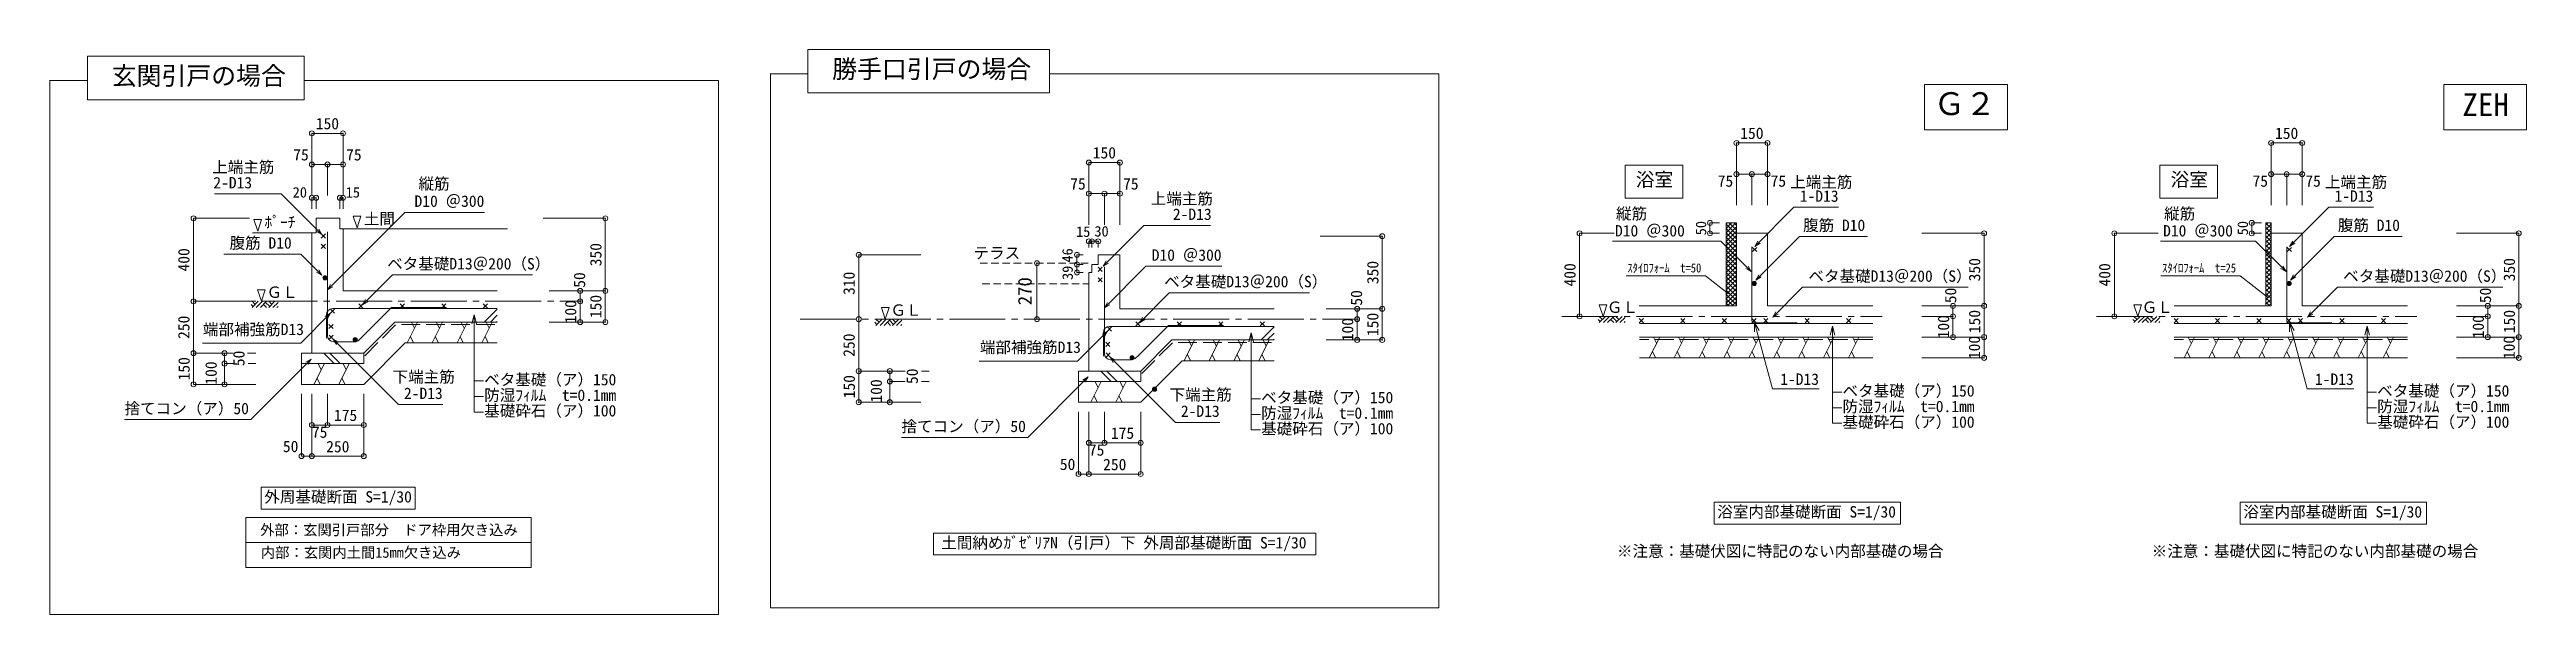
# Model space of a CAD drawing. Units: millimetres at full size, sheet at 1:30. Extents: x -300124 to 10055, y -4140 to 27542.
# Drawn here: x -6253 to 5694, y 5602 to 8323 of the extents above; entities that cross this region are included whole.
import ezdxf
from ezdxf.enums import TextEntityAlignment as Align

# ---------------------------------------------------------------- set-up
doc = ezdxf.new("R2010")
doc.units = ezdxf.units.MM
doc.header["$LTSCALE"] = 30
doc.header["$PDMODE"] = 32
doc.header["$PDSIZE"] = 24
for name, pattern in [('CHAIN2', [12, 9, -1, 1, -1]), ('DASHED1', [1.8, 1.2, -0.6]), ('DASHED3', [4, 3, -1])]:
    doc.linetypes.add(name, pattern=pattern)
doc.layers.add('0-0_敷地線', color=4, linetype='Continuous', lineweight=9)
doc.layers.add('F-1_Layer241', color=3, linetype='Continuous')
doc.styles.add('ＭＳ ゴシック', font='')
doc.styles.get('ＭＳ ゴシック').set_extended_font_data('MS Gothic')

msp = doc.modelspace()

# ---------------------------------------------------------------- texts
at = {"layer": '0-0_敷地線', "color": 3, "style": 'ＭＳ ゴシック'}
for s, height, p in [('玄関引戸の場合', 87.98, (-5953.3, 8126.48)), ('勝手口引戸の場合', 87.98, (-2478.18, 8158.9)), ('20', 50.59, (-5080.4, 7594.85)), ('15', 50.59, (-4824.61, 7594.68))]:
    msp.add_text(s, height=height, dxfattribs=at).set_placement(p, align=Align.BOTTOM_LEFT)
at = {"layer": '0-0_敷地線', "style": 'ＭＳ ゴシック'}
for s, height, p in [('150', 54.99, (-4969, 7922.41)), ('150', 54.99, (1901.75, 7875.91)), ('150', 54.99, (4481.03, 7875.91)), ('上端主筋', 54.99, (-5468.88, 7713.09)), ('75', 54.99, (-5077.75, 7772.41)), ('75', 54.99, (-4822.75, 7772.41)), ('150', 54.99, (-1221.5, 7781.92)), ('2-D13', 54.99, (-5463.23, 7637.79)), ('縦筋', 54.99, (-4473.77, 7632.64)), ('75', 54.99, (-1330.25, 7631.92)), ('75', 54.99, (-1075.25, 7631.92)), ('浴室', 65.98, (1398.12, 7643.94)), ('75', 54.99, (1793, 7645.71)), ('75', 54.99, (2048, 7645.71)), ('上端主筋', 54.99, (2142.34, 7640.75)), ('浴室', 65.98, (3977.4, 7643.94)), ('75', 54.99, (4372.28, 7645.71)), ('75', 54.99, (4627.28, 7645.71)), ('上端主筋', 54.99, (4721.62, 7640.75)), ('ﾎﾟｰﾁ', 54.99, (-5216.47, 7447.37)), ('土間', 54.99, (-4737.43, 7463.35)), ('D10 ＠300', 54.99, (-4492.76, 7548.65)), ('上端主筋', 54.99, (-941.89, 7561.01)), ('2-D13', 54.99, (-835.04, 7485.7)), ('縦筋', 54.99, (1302.3, 7488.58)), ('1-D13', 54.99, (2188.77, 7573.14)), ('縦筋', 54.99, (3945.97, 7488.58)), ('1-D13', 54.99, (4768.05, 7573.14)), ('腹筋 D10', 54.99, (-5384.83, 7347.34)), ('15', 50.59, (-1301.92, 7405.31)), ('30', 50.59, (-1213.55, 7407.11)), ('D10 ＠300', 54.99, (1297.51, 7405.9)), ('腹筋 D10', 54.99, (2204.79, 7432.65)), ('D10 ＠300', 54.99, (3941.19, 7405.9)), ('腹筋 D10', 54.99, (4784.06, 7432.65)), ('ベタ基礎D13＠200（S）', 54.99, (-4624.64, 7247.2)), ('テラス', 54.99, (-1796.52, 7299.09)), ('D10 ＠300', 54.99, (-936.99, 7288.93)), ('ＧＬ', 54.99, (-5206.25, 7110.06)), ('ベタ基礎D13＠200（S）', 54.99, (-877.14, 7161.06)), ('ベタ基礎D13＠200（S）', 54.99, (2230.51, 7187.67)), ('ベタ基礎D13＠200（S）', 54.99, (4809.79, 7187.67)), ('ＧＬ', 54.99, (-2197.25, 7023.92)), ('ＧＬ', 54.99, (1258.51, 7037.71)), ('ＧＬ', 54.99, (3837.79, 7037.71)), ('端部補強筋D13', 54.99, (-5513.41, 6930.99)), ('端部補強筋D13', 54.99, (-1765.91, 6844.85)), ('下端主筋', 54.99, (-4598.42, 6702.46)), ('2-D13', 54.99, (-4543.83, 6622.87)), ('ベタ基礎（ア）150', 54.99, (-4156.76, 6688.84)), ('防湿ﾌｨﾙﾑ\u3000t=0.1mm', 54.99, (-4156.76, 6613.84)), ('下端主筋', 54.99, (-850.92, 6616.33)), ('1-D13', 54.99, (2094.41, 6690.87)), ('ベタ基礎（ア）150', 54.99, (2394.67, 6634.7)), ('1-D13', 54.99, (4673.68, 6690.87)), ('ベタ基礎（ア）150', 54.99, (4973.95, 6634.7)), ('捨てコン（ア）50', 54.99, (-5891.45, 6549.92)), ('175', 54.99, (-4881.5, 6517.06)), ('基礎砕石（ア）100', 54.99, (-4156.76, 6538.84)), ('2-D13', 54.99, (-796.33, 6536.73)), ('ベタ基礎（ア）150', 54.99, (-409.26, 6602.7)), ('防湿ﾌｨﾙﾑ\u3000t=0.1mm', 54.99, (-409.26, 6527.7)), ('防湿ﾌｨﾙﾑ\u3000t=0.1mm', 54.99, (2394.67, 6559.7)), ('防湿ﾌｨﾙﾑ\u3000t=0.1mm', 54.99, (4973.95, 6559.7)), ('75', 54.99, (-4987.75, 6436.06)), ('捨てコン（ア）50', 54.99, (-2143.95, 6463.78)), ('175', 54.99, (-1134, 6430.92)), ('基礎砕石（ア）100', 54.99, (-409.26, 6452.7)), ('基礎砕石（ア）100', 54.99, (2394.67, 6484.7)), ('基礎砕石（ア）100', 54.99, (4973.95, 6484.7)), ('50', 54.99, (-5127.75, 6367.06)), ('250', 54.99, (-4919, 6366.06)), ('50', 54.99, (-1380.25, 6280.92)), ('75', 54.99, (-1240.25, 6349.92)), ('250', 54.99, (-1171.5, 6279.92)), ('外周基礎断面 S=1/30', 54.99, (-5217.49, 6124.06)), ('浴室内部基礎断面 S=1/30', 54.99, (1790.85, 6051.71)), ('浴室内部基礎断面 S=1/30', 54.99, (4328.4, 6051.71)), ('外部：玄関引戸部分\u3000ドア枠用欠き込み', 50.59, (-5237.08, 5968.51)), ('土間納めｶﾞｾﾞﾘｱN（引戸）下 外周部基礎断面 S=1/30', 54.99, (-1952.24, 5902.88)), ('内部：玄関内土間15mm欠き込み', 50.59, (-5234.1, 5859.35)), ('※注意：基礎伏図に特記のない内部基礎の場合', 54.99, (1306.95, 5862.56)), ('※注意：基礎伏図に特記のない内部基礎の場合', 54.99, (3886.22, 5862.56))]:
    msp.add_text(s, height=height, dxfattribs=at).set_placement(p, align=Align.BOTTOM_LEFT)
at = {"layer": '0-0_敷地線', "color": 6, "style": 'ＭＳ ゴシック'}
for p in [(1752.58, 7428.21), (4365.75, 7428.21)]:
    msp.add_text('50', height=50.59, rotation=90, dxfattribs=at).set_placement(p, align=Align.BOTTOM_LEFT)
at = {"layer": '0-0_敷地線', "style": 'ＭＳ ゴシック'}
for s, height, p in [('400', 54.99, (-5561.75, 7253.81)), ('350', 54.99, (-3574.55, 7278.81)), ('46', 50.59, (-1303.11, 7296.93)), ('350', 54.99, (172.95, 7192.67)), ('400', 54.99, (1123.69, 7181.46)), ('350', 54.99, (3075.69, 7206.46)), ('400', 54.99, (3702.96, 7181.46)), ('350', 54.99, (5654.96, 7206.46)), ('50', 54.99, (-3653.29, 7175.19)), ('310', 54.99, (-2353.25, 7140.57)), ('270', 65.98, (-1496.4, 7091.42)), ('39', 50.59, (-1302.44, 7212.9)), ('50', 54.99, (2960.12, 7100.98)), ('50', 54.99, (5539.4, 7100.98)), ('100', 54.99, (-3695.9, 7003.81)), ('150', 54.99, (-3574.55, 7028.81)), ('50', 54.99, (94.21, 7089.06)), ('150', 54.99, (172.95, 6942.67)), ('150', 54.99, (3075.69, 6956.46)), ('150', 54.99, (5654.96, 6956.46)), ('250', 54.99, (-5561.75, 6928.81)), ('250', 54.99, (-2353.25, 6842.67)), ('100', 54.99, (51.6, 6917.67)), ('100', 54.99, (2925.69, 6931.46)), ('100', 54.99, (3074.69, 6831.46)), ('100', 54.99, (5504.96, 6931.46)), ('100', 54.99, (5653.96, 6831.46)), ('150', 54.99, (-5560.75, 6728.81)), ('100', 54.99, (-5430.39, 6708.45)), ('50', 54.99, (-5296.19, 6797.56)), ('150', 54.99, (-2352.25, 6642.67)), ('100', 54.99, (-2221.9, 6622.31)), ('50', 54.99, (-2048.46, 6711.42))]:
    msp.add_text(s, height=height, rotation=90, dxfattribs=at).set_placement(p, align=Align.BOTTOM_LEFT)
at = {"layer": '0-0_敷地線', "color": 6, "style": 'ＭＳ ゴシック', "width": 0.85}
for s, p in [('ｽﾀｲﾛﾌｫｰﾑ\u3000t=50', (1357.12, 7235.82)), ('ｽﾀｲﾛﾌｫｰﾑ\u3000t=25', (3936.4, 7235.82))]:
    msp.add_text(s, height=43.99, dxfattribs=at).set_placement(p, align=Align.BOTTOM_LEFT)
at = {"layer": 'F-1_Layer241', "style": 'ＭＳ ゴシック'}
for s, p in [('Ｇ２', (2835.53, 7974.53)), ('ZEH', (5384.53, 7969.89))]:
    msp.add_text(s, height=110, dxfattribs=at).set_placement(p, align=Align.BOTTOM_LEFT)

# ---------------------------------------------------------------- linework, layer by layer
at = {"layer": '0-0_敷地線', "color": 3}
for p, q in [((-2595.26, 8113.99), (-2595.26, 8322.91)), ((-6070.38, 8173.31), (-6253.21, 8173.31)), ((-5025.76, 8173.31), (-3027.33, 8173.31)), ((-2595.26, 8205.73), (-2778.09, 8205.73)), ((-2776.1, 5633.99), (-2776.1, 8205.73)), ((-1429.32, 8205.73), (447.79, 8205.73)), ((447.79, 8205.73), (447.79, 5633.99)), ((-4987.75, 7608.73), (-4967.75, 7608.73)), ((-4987.75, 7608.73), (-4987.75, 7555.54)), ((-4967.75, 7608.73), (-4967.75, 7555.54)), ((-4852.75, 7608.73), (-4837.75, 7608.73)), ((-4852.75, 7608.73), (-4852.75, 7555.54)), ((-4837.75, 7608.73), (-4837.75, 7555.54)), ((447.79, 5633.99), (-2776.1, 5633.99))]:
    msp.add_line(p, q, dxfattribs=at)
at = {"layer": '0-0_敷地線'}
for p, q in [((-4987.75, 7919.41), (-4987.75, 7769.41)), ((-4987.75, 7919.41), (-4837.75, 7919.41)), ((-4837.75, 7919.41), (-4837.75, 7769.41)), ((-4987.75, 7769.41), (-4987.75, 7619.41)), ((-4987.75, 7769.41), (-4912.75, 7769.41)), ((-4912.75, 7769.41), (-4912.75, 7619.41)), ((-4912.75, 7769.41), (-4837.75, 7769.41)), ((-4837.75, 7769.41), (-4837.75, 7619.41)), ((-1240.25, 7778.92), (-1240.25, 7628.92)), ((-1240.25, 7778.92), (-1090.25, 7778.92)), ((-1090.25, 7778.92), (-1090.25, 7628.92)), ((1883, 7872.91), (1883, 7722.91)), ((1883, 7872.91), (2033, 7872.91)), ((2033, 7872.91), (2033, 7722.91)), ((4462.28, 7872.91), (4462.28, 7722.91)), ((4462.28, 7872.91), (4612.28, 7872.91)), ((4612.28, 7872.91), (4612.28, 7722.91)), ((1883, 7722.91), (1883, 7572.91)), ((1883, 7722.91), (1958, 7722.91)), ((1958, 7722.91), (1958, 7572.91)), ((1958, 7722.91), (2033, 7722.91)), ((2033, 7722.91), (2033, 7572.91)), ((4462.28, 7722.91), (4462.28, 7572.91)), ((4462.28, 7722.91), (4537.28, 7722.91)), ((4537.28, 7722.91), (4537.28, 7572.91)), ((4537.28, 7722.91), (4612.28, 7722.91)), ((4612.28, 7722.91), (4612.28, 7572.91)), ((-5457.99, 7627.79), (-5135.33, 7627.79)), ((-4939.11, 7431.57), (-5135.33, 7627.79)), ((-1240.25, 7628.92), (-1240.25, 7478.92)), ((-1240.25, 7628.92), (-1165.25, 7628.92)), ((-1165.25, 7628.92), (-1165.25, 7478.92)), ((-1165.25, 7628.92), (-1090.25, 7628.92)), ((-1090.25, 7628.92), (-1090.25, 7478.92)), ((1972.08, 7374.45), (2160.77, 7563.14)), ((2160.77, 7563.14), (2376.27, 7563.14)), ((4551.35, 7374.45), (4740.05, 7563.14)), ((4740.05, 7563.14), (4955.55, 7563.14)), ((-5558.75, 7510.06), (-5408.75, 7510.06)), ((-5558.75, 7110.06), (-5558.75, 7510.06)), ((-5408.75, 7510.06), (-5289.22, 7510.06)), ((-4987.75, 7440.06), (-5273.47, 7440.06)), ((-5267.74, 7504.31), (-5230.4, 7504.31)), ((-5249.07, 7448.31), (-5267.74, 7504.31)), ((-5249.07, 7448.31), (-5230.4, 7504.31)), ((-4987.75, 7440.06), (-4987.75, 6860.06)), ((-4967.75, 7440.06), (-4987.75, 7440.06)), ((-4967.75, 7510.06), (-4967.75, 7440.06)), ((-4967.75, 7510.06), (-4852.75, 7510.06)), ((-4922.75, 7435.06), (-4942.75, 7415.06)), ((-4922.75, 7415.06), (-4942.75, 7435.06)), ((-4912.75, 6945.06), (-4912.75, 7445.06)), ((-4852.75, 7460.06), (-4852.75, 7510.06)), ((-4852.75, 7460.06), (-4044.92, 7460.06)), ((-4837.88, 7460.06), (-4837.75, 7460.19)), ((-4837.75, 7160.06), (-4837.75, 7460.19)), ((-4788.7, 7520.28), (-4751.37, 7520.28)), ((-4770.03, 7464.28), (-4788.7, 7520.28)), ((-4770.03, 7464.28), (-4751.37, 7520.28)), ((-3572.55, 7510.06), (-3872.55, 7510.06)), ((-3572.55, 7160.06), (-3572.55, 7510.06)), ((-1171.66, 7279.48), (-975.44, 7475.7)), ((-652.78, 7475.7), (-975.44, 7475.7)), ((174.95, 7423.92), (-125.05, 7423.92)), ((174.95, 7073.92), (174.95, 7423.92)), ((1126.69, 7037.71), (1126.69, 7437.71)), ((1126.69, 7437.71), (1293.15, 7437.71)), ((1883, 7422.71), (1883, 7437.71)), ((1883, 7437.71), (2033, 7437.71)), ((1883, 7422.71), (1883, 7087.71)), ((2033, 7437.71), (2033, 7422.71)), ((2033, 7087.71), (2033, 7422.71)), ((3077.69, 7437.71), (2777.69, 7437.71)), ((3077.69, 7087.71), (3077.69, 7437.71)), ((3705.96, 7437.71), (3855.96, 7437.71)), ((3705.96, 7037.71), (3705.96, 7437.71)), ((3855.96, 7437.71), (3917.19, 7437.71)), ((4462.28, 7422.71), (4462.28, 7437.71)), ((4462.28, 7437.71), (4612.28, 7437.71)), ((4462.28, 7422.71), (4462.28, 7087.71)), ((4612.28, 7437.71), (4612.28, 7422.71)), ((4612.28, 7087.71), (4612.28, 7422.71)), ((5656.96, 7437.71), (5356.96, 7437.71)), ((5656.96, 7087.71), (5656.96, 7437.71)), ((-5412.83, 7337.34), (-5041.15, 7337.34)), ((-4939.11, 7235.3), (-5041.15, 7337.34)), ((-4922.75, 7365.06), (-4942.75, 7385.06)), ((-4922.75, 7385.06), (-4942.75, 7365.06)), ((-2350.25, 7333.92), (-2050.25, 7333.92)), ((-2350.25, 7023.92), (-2350.25, 7333.92)), ((-1490.4, 7293.92), (-1490.4, 7023.92)), ((-1297.57, 7333.92), (-1297.57, 7287.92)), ((-1297.57, 7333.92), (-1267.85, 7333.92)), ((-1297.57, 7287.92), (-1267.85, 7287.92)), ((-1297.57, 7287.92), (-1297.57, 7248.92)), ((-1240.25, 7399.25), (-1225.25, 7399.25)), ((-1240.25, 7399.25), (-1240.25, 7370)), ((-1225.25, 7399.25), (-1225.25, 7370)), ((-1225.25, 7399.25), (-1195.25, 7399.25)), ((-1225.25, 7248.92), (-1225.25, 7287.92)), ((-1195.25, 7399.25), (-1195.25, 7370)), ((-1195.25, 7333.92), (-1090.25, 7333.92)), ((-1090.25, 7073.92), (-1090.25, 7333.92)), ((1285.46, 7400.1), (1807.73, 7400.1)), ((1954.86, 7252.97), (1807.73, 7400.1)), ((1958, 7016.87), (1958, 7372.71)), ((1980.9, 7349.78), (1960.9, 7369.78)), ((1980.9, 7369.78), (1960.9, 7349.78)), ((3929.13, 7400.1), (4387.01, 7400.1)), ((4534.14, 7252.97), (4387.01, 7400.1)), ((4537.28, 7016.87), (4537.28, 7372.71)), ((4560.17, 7349.78), (4540.17, 7369.78)), ((4560.17, 7369.78), (4540.17, 7349.78)), ((-4912.75, 7164.81), (-4897.75, 7190.79)), ((-4886.77, 7179.81), (-4912.75, 7164.81)), ((-4743.99, 7092.8), (-4599.6, 7237.2)), ((-4599.6, 7237.2), (-3923.9, 7237.2)), ((-1297.57, 7248.92), (-1267.85, 7248.92)), ((-1240.25, 7228.92), (-1240.25, 7248.92)), ((-1240.25, 6773.92), (-1240.25, 7248.92)), ((-1240.25, 7248.92), (-1225.25, 7248.92)), ((-1175.25, 7273.92), (-1195.25, 7253.92)), ((-1175.25, 7253.92), (-1195.25, 7273.92)), ((-1175.25, 7203.92), (-1195.25, 7223.92)), ((-1175.25, 7223.92), (-1195.25, 7203.92)), ((-1165.25, 6858.92), (-1165.25, 7275.44)), ((-964.99, 7278.93), (-599.49, 7278.93)), ((1928.88, 7267.97), (1954.86, 7252.97)), ((1954.86, 7252.97), (1939.86, 7278.95)), ((2058.12, 7033.27), (2202.51, 7177.67)), ((2202.51, 7177.67), (3000.69, 7177.67)), ((4508.16, 7267.97), (4534.14, 7252.97)), ((4534.14, 7252.97), (4519.14, 7278.95)), ((4637.4, 7033.27), (4781.79, 7177.67)), ((4781.79, 7177.67), (5579.96, 7177.67)), ((-5558.75, 7110.06), (-5258.75, 7110.06)), ((-5558.75, 6860.06), (-5558.75, 7110.06)), ((-5271.25, 7085.06), (-5281.25, 7095.06)), ((-5276.25, 7080.06), (-5246.25, 7110.06)), ((-5261.25, 7095.06), (-5276.25, 7110.06)), ((-5256.25, 7080.06), (-5226.25, 7110.06)), ((-5249.92, 7166.06), (-5212.58, 7166.06)), ((-5231.25, 7110.06), (-5249.92, 7166.06)), ((-5236.25, 7080.06), (-5206.25, 7110.06)), ((-5231.25, 7110.06), (-5212.58, 7166.06)), ((-5206.25, 7080.06), (-5221.25, 7095.06)), ((-5191.25, 7085.06), (-5211.25, 7105.06)), ((-5196.25, 7080.06), (-5166.25, 7110.06)), ((-5181.25, 7095.06), (-5196.25, 7110.06)), ((-5176.25, 7080.06), (-5151.25, 7105.06)), ((-5156.25, 7080.06), (-5151.25, 7085.06)), ((-4897.53, 7052.54), (-5041.92, 6908.15)), ((-4878.51, 7052.56), (-4898.51, 7072.56)), ((-4878.51, 7072.56), (-4898.51, 7052.56)), ((-4887.56, 7075.06), (-4787.75, 7075.06)), ((-4093.75, 7160.06), (-4837.75, 7160.06)), ((-4787.75, 7075.06), (-4093.75, 7075.06)), ((-4761.32, 7077.64), (-4741.32, 7097.64)), ((-4761.32, 7097.64), (-4741.32, 7077.64)), ((-4743.99, 7092.8), (-4728.99, 7118.78)), ((-4718.01, 7107.8), (-4743.99, 7092.8)), ((-4561.32, 7077.64), (-4541.32, 7097.64)), ((-4561.32, 7097.64), (-4541.32, 7077.64)), ((-4361.32, 7077.64), (-4341.32, 7097.64)), ((-4361.32, 7097.64), (-4341.32, 7077.64)), ((-4161.32, 7077.64), (-4141.32, 7097.64)), ((-4161.32, 7097.64), (-4141.32, 7077.64)), ((-4156.68, 7010.06), (-4093.75, 7072.99)), ((-3572.55, 7160.06), (-3843.9, 7160.06)), ((-3693.9, 7110.06), (-3693.9, 7160.06)), ((-3693.9, 7010.06), (-3693.9, 7110.06)), ((-3572.55, 7010.06), (-3572.55, 7160.06)), ((-2240.91, 7079.92), (-2203.58, 7079.92)), ((-2222.25, 7023.92), (-2240.91, 7079.92)), ((-2222.25, 7023.92), (-2203.58, 7079.92)), ((-1165.25, 7078.68), (-1150.25, 7104.66)), ((-346.25, 7073.92), (-1090.25, 7073.92)), ((-996.49, 7006.67), (-852.1, 7151.06)), ((-852.1, 7151.06), (-176.4, 7151.06)), ((174.95, 7073.92), (-96.4, 7073.92)), ((53.6, 7023.92), (53.6, 7073.92)), ((174.95, 6923.92), (174.95, 7073.92)), ((1239.82, 7037.71), (1258.49, 7093.71)), ((1883, 7087.71), (1414.62, 7087.71)), ((2540.5, 7087.71), (2033, 7087.71)), ((2927.69, 7087.71), (2777.69, 7087.71)), ((3077.69, 7087.71), (2927.69, 7087.71)), ((2927.69, 7037.71), (2927.69, 7087.71)), ((3077.69, 6937.71), (3077.69, 7087.71)), ((3819.09, 7037.71), (3837.76, 7093.71)), ((4462.28, 7087.71), (3993.9, 7087.71)), ((5119.78, 7087.71), (4612.28, 7087.71)), ((5506.96, 7087.71), (5356.96, 7087.71)), ((5656.96, 7087.71), (5506.96, 7087.71)), ((5506.96, 7037.71), (5506.96, 7087.71)), ((5656.96, 6937.71), (5656.96, 7087.71)), ((-4917.56, 7045.06), (-4917.56, 6932.3)), ((-4885.87, 6978.9), (-4905.87, 6998.9)), ((-4885.87, 6998.9), (-4905.87, 6978.9)), ((-4904.88, 6947.23), (-4884.88, 6927.23)), ((-4904.88, 6927.23), (-4884.88, 6947.23)), ((-4737.75, 6860.06), (-4587.75, 7010.06)), ((-4587.75, 7010.06), (-4093.75, 7010.06)), ((-4527.75, 6910.06), (-4477.75, 7010.06)), ((-4497.75, 6910.06), (-4512.75, 6940.06)), ((-4492.75, 6980.06), (-4507.75, 7010.06)), ((-4407.75, 6910.06), (-4357.75, 7010.06)), ((-4377.75, 6910.06), (-4392.75, 6940.06)), ((-4372.75, 6980.06), (-4387.75, 7010.06)), ((-4287.75, 6910.06), (-4237.75, 7010.06)), ((-4257.75, 6910.06), (-4272.75, 6940.06)), ((-4252.75, 6980.06), (-4267.75, 7010.06)), ((-4205.26, 7044.84), (-4205.26, 6576.34)), ((-4167.75, 6910.06), (-4117.75, 7010.06)), ((-4137.75, 6910.06), (-4152.75, 6940.06)), ((-4132.75, 6980.06), (-4147.75, 7010.06)), ((-4126.98, 7010.06), (-4093.75, 7043.29)), ((-4097.28, 7010.06), (-4093.75, 7013.59)), ((-3572.55, 7010.06), (-3843.9, 7010.06)), ((-2350.25, 6773.92), (-2350.25, 7023.92)), ((-2262.25, 6998.92), (-2272.25, 7008.92)), ((-2267.25, 6993.92), (-2237.25, 7023.92)), ((-2252.25, 7008.92), (-2267.25, 7023.92)), ((-2247.25, 6993.92), (-2217.25, 7023.92)), ((-2227.25, 6993.92), (-2197.25, 7023.92)), ((-2197.25, 6993.92), (-2212.25, 7008.92)), ((-2182.25, 6998.92), (-2202.25, 7018.92)), ((-2187.25, 6993.92), (-2157.25, 7023.92)), ((-2172.25, 7008.92), (-2187.25, 7023.92)), ((-2167.25, 6993.92), (-2142.25, 7018.92)), ((-2147.25, 6993.92), (-2142.25, 6998.92)), ((-1150.03, 6966.41), (-1294.42, 6822.01)), ((-1170.06, 6958.92), (-1170.06, 6846.16)), ((-1131.01, 6966.42), (-1151.01, 6986.42)), ((-1131.01, 6986.42), (-1151.01, 6966.42)), ((-1140.06, 6988.92), (-1040.25, 6988.92)), ((-1040.25, 6988.92), (-346.25, 6988.92)), ((-1013.82, 6991.51), (-993.82, 7011.51)), ((-1013.82, 7011.51), (-993.82, 6991.51)), ((-996.49, 7006.67), (-981.49, 7032.65)), ((-970.51, 7021.67), (-996.49, 7006.67)), ((-813.82, 6991.51), (-793.82, 7011.51)), ((-813.82, 7011.51), (-793.82, 6991.51)), ((-613.82, 6991.51), (-593.82, 7011.51)), ((-613.82, 7011.51), (-593.82, 6991.51)), ((-457.76, 6958.7), (-457.76, 6490.2)), ((-413.82, 6991.51), (-393.82, 7011.51)), ((-413.82, 7011.51), (-393.82, 6991.51)), ((-409.18, 6923.92), (-346.25, 6986.85)), ((-379.48, 6923.92), (-346.25, 6957.16)), ((53.6, 6923.92), (53.6, 7023.92)), ((1226.5, 7012.71), (1216.5, 7022.71)), ((1236.5, 7022.71), (1221.5, 7037.71)), ((1221.5, 7007.71), (1251.5, 7037.71)), ((1241.5, 7007.71), (1271.5, 7037.71)), ((1261.5, 7007.71), (1291.5, 7037.71)), ((1291.5, 7007.71), (1276.5, 7022.71)), ((1306.5, 7012.71), (1286.5, 7032.71)), ((1316.5, 7022.71), (1301.5, 7037.71)), ((1301.5, 7007.71), (1331.5, 7037.71)), ((1321.5, 7007.71), (1346.5, 7032.71)), ((1341.5, 7007.71), (1346.5, 7012.71)), ((1414.62, 7026.92), (1434.62, 7006.92)), ((1414.62, 7006.92), (1434.62, 7026.92)), ((1414.95, 7002.71), (2540.5, 7002.71)), ((1414.95, 6937.71), (1633, 6937.71)), ((1463, 6837.71), (1513, 6937.71)), ((1498, 6907.71), (1483, 6937.71)), ((1583, 6837.71), (1633, 6937.71)), ((1618, 6907.71), (1603, 6937.71)), ((1614.62, 7026.92), (1634.62, 7006.92)), ((1614.62, 7006.92), (1634.62, 7026.92)), ((2540.5, 6937.71), (1633, 6937.71)), ((1703, 6837.71), (1753, 6937.71)), ((1738, 6907.71), (1723, 6937.71)), ((1814.62, 7026.92), (1834.62, 7006.92)), ((1814.62, 7006.92), (1834.62, 7026.92)), ((1823, 6837.71), (1873, 6937.71)), ((1858, 6907.71), (1843, 6937.71)), ((1943, 6837.71), (1993, 6937.71)), ((1958, 7026.92), (1978, 7006.92)), ((1958, 7006.92), (1978, 7026.92)), ((1978, 6907.71), (1963, 6937.71)), ((1968, 7006.87), (2175.76, 7006.87)), ((1971.01, 7008.43), (2056.91, 6687.87)), ((2014.62, 7026.92), (2034.62, 7006.92)), ((2014.62, 7006.92), (2034.62, 7026.92)), ((2063, 6837.71), (2113, 6937.71)), ((2098, 6907.71), (2083, 6937.71)), ((2183, 6837.71), (2233, 6937.71)), ((2218, 6907.71), (2203, 6937.71)), ((2214.62, 7026.92), (2234.62, 7006.92)), ((2214.62, 7006.92), (2234.62, 7026.92)), ((2303, 6837.71), (2353, 6937.71)), ((2338, 6907.71), (2323, 6937.71)), ((2346.17, 6990.7), (2346.17, 6522.2)), ((2414.62, 7026.92), (2434.62, 7006.92)), ((2414.62, 7006.92), (2434.62, 7026.92)), ((2423, 6837.71), (2473, 6937.71)), ((2458, 6907.71), (2443, 6937.71)), ((2927.69, 7037.71), (2777.69, 7037.71)), ((2927.69, 6937.71), (2927.69, 7037.71)), ((3077.69, 6837.71), (3077.69, 6937.71)), ((3805.78, 7012.71), (3795.78, 7022.71)), ((3815.78, 7022.71), (3800.78, 7037.71)), ((3800.78, 7007.71), (3830.78, 7037.71)), ((3820.78, 7007.71), (3850.78, 7037.71)), ((3840.78, 7007.71), (3870.78, 7037.71)), ((3870.78, 7007.71), (3855.78, 7022.71)), ((3885.78, 7012.71), (3865.78, 7032.71)), ((3895.78, 7022.71), (3880.78, 7037.71)), ((3880.78, 7007.71), (3910.78, 7037.71)), ((3900.78, 7007.71), (3925.78, 7032.71)), ((3920.78, 7007.71), (3925.78, 7012.71)), ((3993.9, 7026.92), (4013.9, 7006.92)), ((3993.9, 7006.92), (4013.9, 7026.92)), ((3994.23, 7002.71), (5119.78, 7002.71)), ((3994.23, 6937.71), (4212.28, 6937.71)), ((4042.28, 6837.71), (4092.28, 6937.71)), ((4077.28, 6907.71), (4062.28, 6937.71)), ((4162.28, 6837.71), (4212.28, 6937.71)), ((4197.28, 6907.71), (4182.28, 6937.71)), ((4193.9, 7026.92), (4213.9, 7006.92)), ((4193.9, 7006.92), (4213.9, 7026.92)), ((5119.78, 6937.71), (4212.28, 6937.71)), ((4282.28, 6837.71), (4332.28, 6937.71)), ((4317.28, 6907.71), (4302.28, 6937.71)), ((4393.9, 7026.92), (4413.9, 7006.92)), ((4393.9, 7006.92), (4413.9, 7026.92)), ((4402.28, 6837.71), (4452.28, 6937.71)), ((4437.28, 6907.71), (4422.28, 6937.71)), ((4522.28, 6837.71), (4572.28, 6937.71)), ((4537.28, 7026.92), (4557.28, 7006.92)), ((4537.28, 7006.92), (4557.28, 7026.92)), ((4557.28, 6907.71), (4542.28, 6937.71)), ((4547.28, 7006.87), (4755.04, 7006.87)), ((4550.29, 7008.43), (4636.18, 6687.87)), ((4593.9, 7026.92), (4613.9, 7006.92)), ((4593.9, 7006.92), (4613.9, 7026.92)), ((4642.28, 6837.71), (4692.28, 6937.71)), ((4677.28, 6907.71), (4662.28, 6937.71)), ((4762.28, 6837.71), (4812.28, 6937.71)), ((4797.28, 6907.71), (4782.28, 6937.71)), ((4793.9, 7026.92), (4813.9, 7006.92)), ((4793.9, 7006.92), (4813.9, 7026.92)), ((4882.28, 6837.71), (4932.28, 6937.71)), ((4917.28, 6907.71), (4902.28, 6937.71)), ((4925.45, 6990.7), (4925.45, 6522.2)), ((4993.9, 7026.92), (5013.9, 7006.92)), ((4993.9, 7006.92), (5013.9, 7026.92)), ((5002.28, 6837.71), (5052.28, 6937.71)), ((5037.28, 6907.71), (5022.28, 6937.71)), ((5506.96, 7037.71), (5356.96, 7037.71)), ((5506.96, 6937.71), (5506.96, 7037.71)), ((5656.96, 6837.71), (5656.96, 6937.71)), ((-5558.75, 6860.06), (-5408.75, 6860.06)), ((-5558.75, 6710.06), (-5558.75, 6860.06)), ((-5041.92, 6908.15), (-5516.22, 6908.15)), ((-5408.75, 6810.06), (-5408.75, 6860.06)), ((-5408.75, 6860.06), (-5367.98, 6860.06)), ((-5408.75, 6710.06), (-5408.75, 6810.06)), ((-5408.75, 6810.06), (-5367.98, 6810.06)), ((-5298.47, 6860.06), (-5258.75, 6860.06)), ((-5294.57, 6810.06), (-5258.75, 6810.06)), ((-4990.72, 6831.98), (-5282.78, 6539.92)), ((-4977.75, 6710.06), (-4927.75, 6810.06)), ((-4942.75, 6780.06), (-4957.75, 6810.06)), ((-4930.41, 6860.06), (-4880.41, 6810.06)), ((-4900.72, 6860.06), (-4850.72, 6810.06)), ((-4884.71, 6927.53), (-4858.73, 6912.53)), ((-4869.71, 6901.55), (-4884.71, 6927.53)), ((-4884.71, 6927.53), (-4570.05, 6612.87)), ((-4780.17, 6915.06), (-4882.75, 6915.06)), ((-4857.75, 6710.06), (-4807.75, 6810.06)), ((-4822.75, 6780.06), (-4837.75, 6810.06)), ((-4737.75, 6860.06), (-4737.75, 6810.06)), ((-4537.75, 6910.06), (-4093.75, 6910.06)), ((-1294.42, 6822.01), (-1768.72, 6822.01)), ((-1138.37, 6892.76), (-1158.37, 6912.76)), ((-1138.37, 6912.76), (-1158.37, 6892.76)), ((-1157.38, 6861.09), (-1137.38, 6841.09)), ((-1157.38, 6841.09), (-1137.38, 6861.09)), ((-1137.21, 6841.4), (-1111.23, 6826.4)), ((-1122.21, 6815.42), (-1137.21, 6841.4)), ((-1137.21, 6841.4), (-822.55, 6526.73)), ((-1034.21, 6828.92), (-1135.25, 6828.92)), ((-990.25, 6773.92), (-840.25, 6923.92)), ((-840.25, 6923.92), (-346.25, 6923.92)), ((-790.25, 6823.92), (-346.25, 6823.92)), ((-780.25, 6823.92), (-730.25, 6923.92)), ((-750.25, 6823.92), (-765.25, 6853.92)), ((-745.25, 6893.92), (-760.25, 6923.92)), ((-660.25, 6823.92), (-610.25, 6923.92)), ((-630.25, 6823.92), (-645.25, 6853.92)), ((-625.25, 6893.92), (-640.25, 6923.92)), ((-540.25, 6823.92), (-490.25, 6923.92)), ((-510.25, 6823.92), (-525.25, 6853.92)), ((-505.25, 6893.92), (-520.25, 6923.92)), ((-420.25, 6823.92), (-370.25, 6923.92)), ((-390.25, 6823.92), (-405.25, 6853.92)), ((-385.25, 6893.92), (-400.25, 6923.92)), ((-349.78, 6923.92), (-346.25, 6927.46)), ((174.95, 6923.92), (-96.4, 6923.92)), ((1414.95, 6837.71), (2540.5, 6837.71)), ((1493, 6837.71), (1478, 6867.71)), ((1613, 6837.71), (1598, 6867.71)), ((1733, 6837.71), (1718, 6867.71)), ((1853, 6837.71), (1838, 6867.71)), ((1973, 6837.71), (1958, 6867.71)), ((2093, 6837.71), (2078, 6867.71)), ((2213, 6837.71), (2198, 6867.71)), ((2333, 6837.71), (2318, 6867.71)), ((2453, 6837.71), (2438, 6867.71)), ((3077.69, 6837.71), (2777.69, 6837.71)), ((3994.23, 6837.71), (5119.78, 6837.71)), ((4072.28, 6837.71), (4057.28, 6867.71)), ((4192.28, 6837.71), (4177.28, 6867.71)), ((4312.28, 6837.71), (4297.28, 6867.71)), ((4432.28, 6837.71), (4417.28, 6867.71)), ((4552.28, 6837.71), (4537.28, 6867.71)), ((4672.28, 6837.71), (4657.28, 6867.71)), ((4792.28, 6837.71), (4777.28, 6867.71)), ((4912.28, 6837.71), (4897.28, 6867.71)), ((5032.28, 6837.71), (5017.28, 6867.71)), ((5656.96, 6837.71), (5356.96, 6837.71)), ((-5558.75, 6710.06), (-5408.75, 6710.06)), ((-5408.75, 6710.06), (-5258.75, 6710.06)), ((-4947.75, 6710.06), (-4962.75, 6740.06)), ((-4827.75, 6710.06), (-4842.75, 6740.06)), ((-4205.26, 6726.34), (-4159.76, 6726.34)), ((-2350.25, 6773.92), (-2200.25, 6773.92)), ((-2350.25, 6623.92), (-2350.25, 6773.92)), ((-2200.25, 6723.92), (-2200.25, 6773.92)), ((-2200.25, 6773.92), (-2126.34, 6773.92)), ((-2200.25, 6623.92), (-2200.25, 6723.92)), ((-2200.25, 6723.92), (-2126.34, 6723.92)), ((-2046.85, 6773.92), (-2011.02, 6773.92)), ((-2046.85, 6723.92), (-2011.02, 6723.92)), ((-1243.22, 6745.84), (-1535.28, 6453.78)), ((-1230.25, 6623.92), (-1180.25, 6723.92)), ((-1195.25, 6693.92), (-1210.25, 6723.92)), ((-1182.91, 6773.92), (-1132.91, 6723.92)), ((-1153.22, 6773.92), (-1103.22, 6723.92)), ((-1110.25, 6623.92), (-1060.25, 6723.92)), ((-1075.25, 6693.92), (-1090.25, 6723.92)), ((-990.25, 6773.92), (-990.25, 6723.92)), ((-5037.75, 6364.06), (-5037.75, 6664.06)), ((-4987.75, 6514.06), (-4987.75, 6664.06)), ((-4912.75, 6514.06), (-4912.75, 6664.06)), ((-4737.75, 6514.06), (-4737.75, 6664.06)), ((-4570.05, 6612.87), (-4356.33, 6612.87)), ((-4205.26, 6651.34), (-4159.76, 6651.34)), ((-4205.26, 6576.34), (-4159.76, 6576.34)), ((-2350.25, 6623.92), (-2200.25, 6623.92)), ((-2200.25, 6623.92), (-2050.25, 6623.92)), ((-1290.25, 6277.92), (-1290.25, 6577.92)), ((-1240.25, 6427.92), (-1240.25, 6577.92)), ((-1200.25, 6623.92), (-1215.25, 6653.92)), ((-1165.25, 6427.92), (-1165.25, 6577.92)), ((-1080.25, 6623.92), (-1095.25, 6653.92)), ((-990.25, 6427.92), (-990.25, 6577.92)), ((-457.76, 6640.2), (-412.26, 6640.2)), ((2056.91, 6687.87), (2281.91, 6687.87)), ((2346.17, 6672.2), (2391.67, 6672.2)), ((2346.17, 6597.2), (2391.67, 6597.2)), ((4636.18, 6687.87), (4861.18, 6687.87)), ((4925.45, 6672.2), (4970.95, 6672.2)), ((4925.45, 6597.2), (4970.95, 6597.2)), ((-5282.78, 6539.92), (-5891.45, 6539.92)), ((-4987.75, 6364.06), (-4987.75, 6514.06)), ((-4987.75, 6364.06), (-4987.75, 6514.06)), ((-4987.75, 6514.06), (-4737.75, 6514.06)), ((-4737.75, 6364.06), (-4737.75, 6514.06)), ((-1535.28, 6453.78), (-2143.95, 6453.78)), ((-822.55, 6526.73), (-608.83, 6526.73)), ((-457.76, 6565.2), (-412.26, 6565.2)), ((-457.76, 6490.2), (-412.26, 6490.2)), ((2346.17, 6522.2), (2391.67, 6522.2)), ((4925.45, 6522.2), (4970.95, 6522.2)), ((-4987.75, 6364.06), (-5037.75, 6364.06)), ((-4987.75, 6364.06), (-4737.75, 6364.06)), ((-1240.25, 6277.92), (-1240.25, 6427.92)), ((-1240.25, 6277.92), (-1240.25, 6427.92)), ((-1165.25, 6427.92), (-1240.25, 6427.92)), ((-1165.25, 6427.92), (-990.25, 6427.92)), ((-990.25, 6277.92), (-990.25, 6427.92)), ((-5232.49, 6214.06), (-5232.49, 6109.06)), ((-4489.99, 6214.06), (-5232.49, 6214.06)), ((-4489.99, 6109.06), (-4489.99, 6214.06)), ((-1240.25, 6277.92), (-1290.25, 6277.92)), ((-1240.25, 6277.92), (-990.25, 6277.92)), ((-5232.49, 6109.06), (-4489.99, 6109.06)), ((1775.85, 6141.71), (1775.85, 6036.71)), ((2674.31, 6141.71), (1775.85, 6141.71)), ((2674.31, 6036.71), (2674.31, 6141.71)), ((4313.4, 6141.71), (4313.4, 6036.71)), ((5211.87, 6141.71), (4313.4, 6141.71)), ((5211.87, 6036.71), (5211.87, 6141.71)), ((-5306.25, 5827.91), (-5306.25, 6069.13)), ((-5306.25, 6069.13), (-3929.46, 6069.13)), ((-3929.46, 6069.13), (-3929.46, 5827.91)), ((-1989.44, 5992.88), (-1989.44, 5887.88)), ((-146.11, 5992.88), (-1989.44, 5992.88)), ((-146.11, 5887.88), (-146.11, 5992.88)), ((1775.85, 6036.71), (2674.31, 6036.71)), ((4313.4, 6036.71), (5211.87, 6036.71)), ((-3929.46, 5947.62), (-5306.25, 5947.62)), ((-1989.44, 5887.88), (-146.11, 5887.88)), ((-3929.46, 5827.91), (-5306.25, 5827.91))]:
    msp.add_line(p, q, dxfattribs=at)
at = {"layer": '0-0_敷地線', "color": 6}
for p, q in [((1755.58, 7487.71), (1755.58, 7437.71)), ((1755.58, 7487.71), (1802.02, 7487.71)), ((1755.58, 7437.71), (1802.02, 7437.71)), ((1833, 7487.71), (1883, 7487.71)), ((1833, 7487.71), (1833, 7087.71)), ((1833, 7440.46), (1880.26, 7487.71)), ((1833, 7461.67), (1859.05, 7487.71)), ((1833, 7482.88), (1837.83, 7487.71)), ((1883, 7432.43), (1833, 7482.43)), ((1833, 7419.24), (1883, 7469.24)), ((1883, 7411.22), (1833, 7461.22)), ((1833, 7398.03), (1883, 7448.03)), ((1883, 7390.01), (1833, 7440.01)), ((1833, 7376.82), (1883, 7426.82)), ((1883, 7368.79), (1833, 7418.79)), ((1883, 7453.65), (1848.93, 7487.71)), ((1883, 7474.86), (1870.15, 7487.71)), ((1883, 7487.71), (1883, 7437.71)), ((4368.75, 7487.71), (4368.75, 7437.71)), ((4368.75, 7487.71), (4415.18, 7487.71)), ((4368.75, 7437.71), (4415.18, 7437.71)), ((4437.28, 7487.71), (4437.28, 7087.71)), ((4437.28, 7477.93), (4447.06, 7487.71)), ((4462.28, 7462.38), (4437.28, 7487.38)), ((4437.28, 7456.72), (4462.28, 7481.72)), ((4462.28, 7441.17), (4437.28, 7466.17)), ((4437.28, 7435.51), (4462.28, 7460.51)), ((4462.28, 7419.96), (4437.28, 7444.96)), ((4437.28, 7414.29), (4462.28, 7439.29)), ((4462.28, 7398.74), (4437.28, 7423.74)), ((4437.28, 7393.08), (4462.28, 7418.08)), ((4462.28, 7483.6), (4458.16, 7487.71)), ((1833, 7355.6), (1883, 7405.6)), ((1883, 7347.58), (1833, 7397.58)), ((1833, 7334.39), (1883, 7384.39)), ((1883, 7326.37), (1833, 7376.37)), ((1833, 7313.18), (1883, 7363.18)), ((1883, 7305.15), (1833, 7355.15)), ((1833, 7291.96), (1883, 7341.96)), ((1883, 7283.94), (1833, 7333.94)), ((1833, 7270.75), (1883, 7320.75)), ((1883, 7262.73), (1833, 7312.73)), ((1833, 7249.54), (1883, 7299.54)), ((1883, 7241.51), (1833, 7291.51)), ((4462.28, 7377.53), (4437.28, 7402.53)), ((4437.28, 7371.87), (4462.28, 7396.87)), ((4462.28, 7356.32), (4437.28, 7381.32)), ((4437.28, 7350.65), (4462.28, 7375.65)), ((4462.28, 7335.1), (4437.28, 7360.1)), ((4437.28, 7329.44), (4462.28, 7354.44)), ((4462.28, 7313.89), (4437.28, 7338.89)), ((4437.28, 7308.23), (4462.28, 7333.23)), ((4462.28, 7292.68), (4437.28, 7317.68)), ((4437.28, 7287.01), (4462.28, 7312.01)), ((4462.28, 7271.46), (4437.28, 7296.46)), ((4437.28, 7265.8), (4462.28, 7290.8)), ((1833, 7228.32), (1883, 7278.32)), ((1883, 7220.3), (1833, 7270.3)), ((1833, 7207.11), (1883, 7257.11)), ((1883, 7199.09), (1833, 7249.09)), ((1833, 7185.9), (1883, 7235.9)), ((1883, 7177.87), (1833, 7227.87)), ((1833, 7164.69), (1883, 7214.69)), ((1883, 7156.66), (1833, 7206.66)), ((1833, 7143.47), (1883, 7193.47)), ((1883, 7135.45), (1833, 7185.45)), ((1833, 7122.26), (1883, 7172.26)), ((3930.61, 7232.92), (4313.63, 7232.92)), ((4313.63, 7232.92), (4444.84, 7129.69)), ((4462.28, 7250.25), (4437.28, 7275.25)), ((4437.28, 7244.59), (4462.28, 7269.59)), ((4462.28, 7229.04), (4437.28, 7254.04)), ((4437.28, 7223.37), (4462.28, 7248.37)), ((4462.28, 7207.82), (4437.28, 7232.82)), ((4437.28, 7202.16), (4462.28, 7227.16)), ((4462.28, 7186.61), (4437.28, 7211.61)), ((4437.28, 7180.95), (4462.28, 7205.95)), ((4462.28, 7165.4), (4437.28, 7190.4)), ((4437.28, 7159.74), (4462.28, 7184.74)), ((4462.28, 7144.18), (4437.28, 7169.18)), ((1883, 7114.23), (1833, 7164.23)), ((1833, 7101.05), (1883, 7151.05)), ((1883, 7093.02), (1833, 7143.02)), ((1867.1, 7087.71), (1833, 7121.81)), ((1845.88, 7087.71), (1833, 7100.6)), ((1840.88, 7087.71), (1883, 7129.83)), ((1862.1, 7087.71), (1883, 7108.62)), ((4437.28, 7138.52), (4462.28, 7163.52)), ((4462.28, 7122.97), (4437.28, 7147.97)), ((4437.28, 7117.31), (4462.28, 7142.31)), ((4462.28, 7101.76), (4437.28, 7126.76)), ((4437.28, 7096.1), (4462.28, 7121.1)), ((4455.11, 7087.71), (4437.28, 7105.55)), ((4450.11, 7087.71), (4462.28, 7099.88))]:
    msp.add_line(p, q, dxfattribs=at)
at = {"layer": '0-0_敷地線', "linetype": 'DASHED1'}
for p, q in [((-1765.15, 7293.92), (-1240.25, 7293.92)), ((-1754.61, 7193.92), (-1240.25, 7193.92))]:
    msp.add_line(p, q, dxfattribs=at)
at = {"layer": '0-0_敷地線', "linetype": 'CHAIN2'}
for p, q in [((-5231.25, 7110.06), (-3687.81, 7110.06)), ((-2633.21, 7023.92), (59.69, 7023.92)), ((1041.44, 7037.71), (2586, 7037.71)), ((3620.72, 7037.71), (5165.28, 7037.71))]:
    msp.add_line(p, q, dxfattribs=at)
at = {"layer": '0-0_敷地線', "linetype": 'DASHED3'}
for p, q in [((-4732.78, 6848.06), (-4582.78, 6998.06)), ((-4106.18, 6998.06), (-4582.78, 6998.06)), ((-985.28, 6761.92), (-835.28, 6911.92)), ((-358.68, 6911.92), (-835.28, 6911.92)), ((2540.5, 6925.71), (1414.95, 6925.71)), ((5119.78, 6925.71), (3994.23, 6925.71))]:
    msp.add_line(p, q, dxfattribs=at)
at = {"layer": '0-0_敷地線', "color": 3}
for points in [[(-6070.38, 8290.5), (-5025.76, 8290.5), (-5025.76, 8081.57), (-6070.38, 8081.57)], [(2790.79, 8154.47), (3190.1, 8154.47), (3190.1, 7935.97), (2790.79, 7935.97)], [(5294.46, 8154.47), (5693.77, 8154.47), (5693.77, 7935.97), (5294.46, 7935.97)]]:
    msp.add_lwpolyline(points, close=True, dxfattribs=at)
for points in [[(-2595.26, 8322.91), (-1429.32, 8322.91), (-1429.32, 8113.99), (-2595.26, 8113.99)], [(-3027.33, 8173.31), (-3027.33, 5601.58), (-6251.23, 5601.58), (-6251.23, 8173.31)]]:
    msp.add_lwpolyline(points, dxfattribs=at)
at = {"layer": '0-0_敷地線'}
for points in [[(1346.26, 7766.36), (1624.9, 7766.36), (1624.9, 7606.69), (1346.26, 7606.69)], [(3925.54, 7766.36), (4204.18, 7766.36), (4204.18, 7606.69), (3925.54, 7606.69)]]:
    msp.add_lwpolyline(points, close=True, dxfattribs=at)
for points in [[(-4912.75, 7164.81), (-4538.91, 7538.65), (-4155.26, 7538.65)], [(-4965.09, 7446.57), (-4939.11, 7431.57), (-4954.11, 7457.55)], [(1976.53, 7212.4), (2186.79, 7422.65), (2514.79, 7422.65)], [(4555.8, 7212.4), (4766.06, 7422.65), (5094.06, 7422.65)], [(-1225.25, 7287.92), (-1195.25, 7287.92), (-1195.25, 7333.92)], [(-1145.68, 7294.48), (-1171.66, 7279.48), (-1156.66, 7305.46)], [(1998.06, 7389.45), (1972.08, 7374.45), (1987.08, 7400.43)], [(4577.33, 7389.45), (4551.35, 7374.45), (4566.35, 7400.43)], [(-4965.09, 7250.3), (-4939.11, 7235.3), (-4954.11, 7261.28)], [(-1139.27, 7093.68), (-1165.25, 7078.68), (-964.99, 7278.93)], [(2002.51, 7227.4), (1976.53, 7212.4), (1991.53, 7238.38)], [(4581.79, 7227.4), (4555.8, 7212.4), (4570.8, 7238.38)], [(-4923.51, 7037.54), (-4897.53, 7052.54), (-4912.53, 7026.56)], [(-4760.5, 6923.85), (-4750.19, 6934.16), (-4604.41, 7079.93), (-4337.84, 7079.93)], [(1239.82, 7037.71), (1221.15, 7093.71), (1258.49, 7093.71)], [(2084.1, 7048.27), (2058.12, 7033.27), (2073.12, 7059.25)], [(3819.09, 7037.71), (3800.43, 7093.71), (3837.76, 7093.71)], [(4663.38, 7048.27), (4637.4, 7033.27), (4652.4, 7059.25)], [(-4216.91, 7001.37), (-4205.26, 7044.84), (-4193.62, 7001.37)], [(-1176.01, 6951.41), (-1150.03, 6966.41), (-1165.03, 6940.43)], [(-1012.99, 6837.71), (-1002.68, 6848.02), (-856.91, 6993.8), (-590.33, 6993.8)], [(-469.41, 6915.24), (-457.76, 6958.7), (-446.12, 6915.24)], [(1971.01, 6963.43), (1971.01, 7008.43), (1993.51, 6969.46)], [(2334.53, 6947.24), (2346.17, 6990.7), (2357.82, 6947.24)], [(3077.69, 6937.71), (2927.69, 6937.71), (2777.69, 6937.71)], [(4550.29, 6963.43), (4550.29, 7008.43), (4572.79, 6969.46)], [(4913.8, 6947.24), (4925.45, 6990.7), (4937.09, 6947.24)], [(5656.96, 6937.71), (5506.96, 6937.71), (5356.96, 6937.71)], [(-4537.75, 6910.06), (-4737.75, 6710.06), (-5037.75, 6710.06)], [(-5037.75, 6810.06), (-5037.75, 6860.06), (-4737.75, 6860.06)], [(-5037.75, 6710.06), (-5037.75, 6810.06), (-4737.75, 6810.06)], [(-5016.7, 6816.98), (-4990.72, 6831.98), (-5005.72, 6806)], [(-790.25, 6823.92), (-990.25, 6623.92), (-1290.25, 6623.92)], [(-1290.25, 6723.92), (-1290.25, 6773.92), (-990.25, 6773.92)], [(-1290.25, 6623.92), (-1290.25, 6723.92), (-990.25, 6723.92)], [(-1269.2, 6730.84), (-1243.22, 6745.84), (-1258.22, 6719.86)]]:
    msp.add_lwpolyline(points, dxfattribs=at)
at = {"layer": '0-0_敷地線', "color": 6}
for points in [[(4437.28, 7487.71), (4462.28, 7487.71), (4462.28, 7437.71)], [(1351.34, 7232.92), (1734.36, 7232.92), (1844.64, 7146.16)]]:
    msp.add_lwpolyline(points, dxfattribs=at)
at = {"layer": '0-0_敷地線'}
for centre, radius in [((-4924.73, 7223.5), 10), ((-4924.73, 7223.5), 8), ((-4924.73, 7223.5), 6), ((-4924.73, 7223.5), 4), ((-4924.73, 7223.5), 2), ((1969.83, 7195.9), 10), ((1969.83, 7195.9), 8), ((1969.83, 7195.9), 6), ((1969.83, 7195.9), 4), ((1969.83, 7195.9), 2), ((4549.1, 7195.9), 10), ((4549.1, 7195.9), 8), ((4549.1, 7195.9), 6), ((4549.1, 7195.9), 4), ((4549.1, 7195.9), 2), ((-4779.28, 6925.06), 10), ((-4779.28, 6925.06), 8), ((-4779.28, 6925.06), 6), ((-4779.28, 6925.06), 4), ((-4779.28, 6925.06), 2), ((-1031.78, 6838.92), 10), ((-1031.78, 6838.92), 8), ((-1031.78, 6838.92), 6), ((-1031.78, 6838.92), 4), ((-1031.78, 6838.92), 2), ((-923.44, 6686.66), 10), ((-923.44, 6686.66), 8), ((-923.44, 6686.66), 6), ((-923.44, 6686.66), 4), ((-923.44, 6686.66), 2)]:
    msp.add_circle(centre, radius, dxfattribs=at)
for centre, radius, start, end in [((-4887.56, 7045.06), 30, 90, 180), ((-4882.75, 6945.06), 30, 180, 270), ((-1140.06, 6958.92), 30, 90, 180), ((1968, 7016.87), 10, 180, 270), ((4547.28, 7016.87), 10, 180, 270), ((-4781.71, 6945.06), 30, 270, 315), ((-1135.25, 6858.92), 30, 180, 270), ((-1034.21, 6858.92), 30, 270, 315)]:
    msp.add_arc(centre, radius, start, end, dxfattribs=at)
for p in [(-4987.75, 7919.41), (-4837.75, 7919.41), (-4987.75, 7769.41), (-4912.75, 7769.41), (-4837.75, 7769.41), (-1240.25, 7778.92), (-1090.25, 7778.92), (1883, 7872.91), (2033, 7872.91), (4462.28, 7872.91), (4612.28, 7872.91), (1883, 7722.91), (1958, 7722.91), (2033, 7722.91), (4462.28, 7722.91), (4537.28, 7722.91), (4612.28, 7722.91), (-1240.25, 7628.92), (-1165.25, 7628.92), (-1090.25, 7628.92), (-5558.75, 7510.06), (-3572.55, 7510.06), (-1240.25, 7399.25), (-1225.25, 7399.25), (-1195.25, 7399.25), (174.95, 7423.92), (1126.69, 7437.71), (3077.69, 7437.71), (3705.96, 7437.71), (5656.96, 7437.71), (-2350.25, 7333.92), (-1490.4, 7293.92), (-1297.57, 7333.92), (-1297.57, 7287.92), (-3693.9, 7160.06), (-3572.55, 7160.06), (-1297.57, 7248.92), (-5558.75, 7110.06), (-3693.9, 7110.06), (-3693.9, 7110.06), (53.6, 7073.92), (174.95, 7073.92), (1126.69, 7037.71), (2927.69, 7087.71), (2927.69, 7037.71), (2927.69, 7037.71), (3077.69, 7087.71), (3705.96, 7037.71), (5506.96, 7087.71), (5506.96, 7037.71), (5506.96, 7037.71), (5656.96, 7087.71), (-3693.9, 7010.06), (-3572.55, 7010.06), (-2350.25, 7023.92), (-1490.4, 7023.92), (53.6, 7023.92), (53.6, 7023.92), (53.6, 6923.92), (174.95, 6923.92), (2927.69, 6937.71), (3077.69, 6937.71), (3077.69, 6937.71), (5506.96, 6937.71), (5656.96, 6937.71), (5656.96, 6937.71), (-5558.75, 6860.06), (-5408.75, 6860.06), (-5408.75, 6810.06), (3077.69, 6837.71), (5656.96, 6837.71), (-5558.75, 6710.06), (-5408.75, 6710.06), (-2350.25, 6773.92), (-2200.25, 6773.92), (-2200.25, 6723.92), (-2350.25, 6623.92), (-2200.25, 6623.92), (-4987.75, 6514.06), (-4912.75, 6514.06), (-4737.75, 6514.06), (-5037.75, 6364.06), (-4987.75, 6364.06), (-4737.75, 6364.06), (-1240.25, 6427.92), (-1165.25, 6427.92), (-990.25, 6427.92), (-1290.25, 6277.92), (-1240.25, 6277.92), (-990.25, 6277.92)]:
    msp.add_point(p, dxfattribs=at)
at = {"layer": '0-0_敷地線', "color": 3}
for p in [(-4987.75, 7608.73), (-4967.75, 7608.73), (-4852.75, 7608.73), (-4837.75, 7608.73)]:
    msp.add_point(p, dxfattribs=at)
at = {"layer": '0-0_敷地線', "color": 6}
for p in [(1755.58, 7487.71), (1755.58, 7437.71), (4368.75, 7487.71), (4368.75, 7437.71)]:
    msp.add_point(p, dxfattribs=at)

msp.set_redraw_order([(e.dxf.handle, doc.entitydb.next_handle()) for e in msp.query("TEXT MTEXT ATTDEF DIMENSION ARC_DIMENSION")])  # texts and dimensions are drawn at this point

doc.saveas('drawing.dxf')
